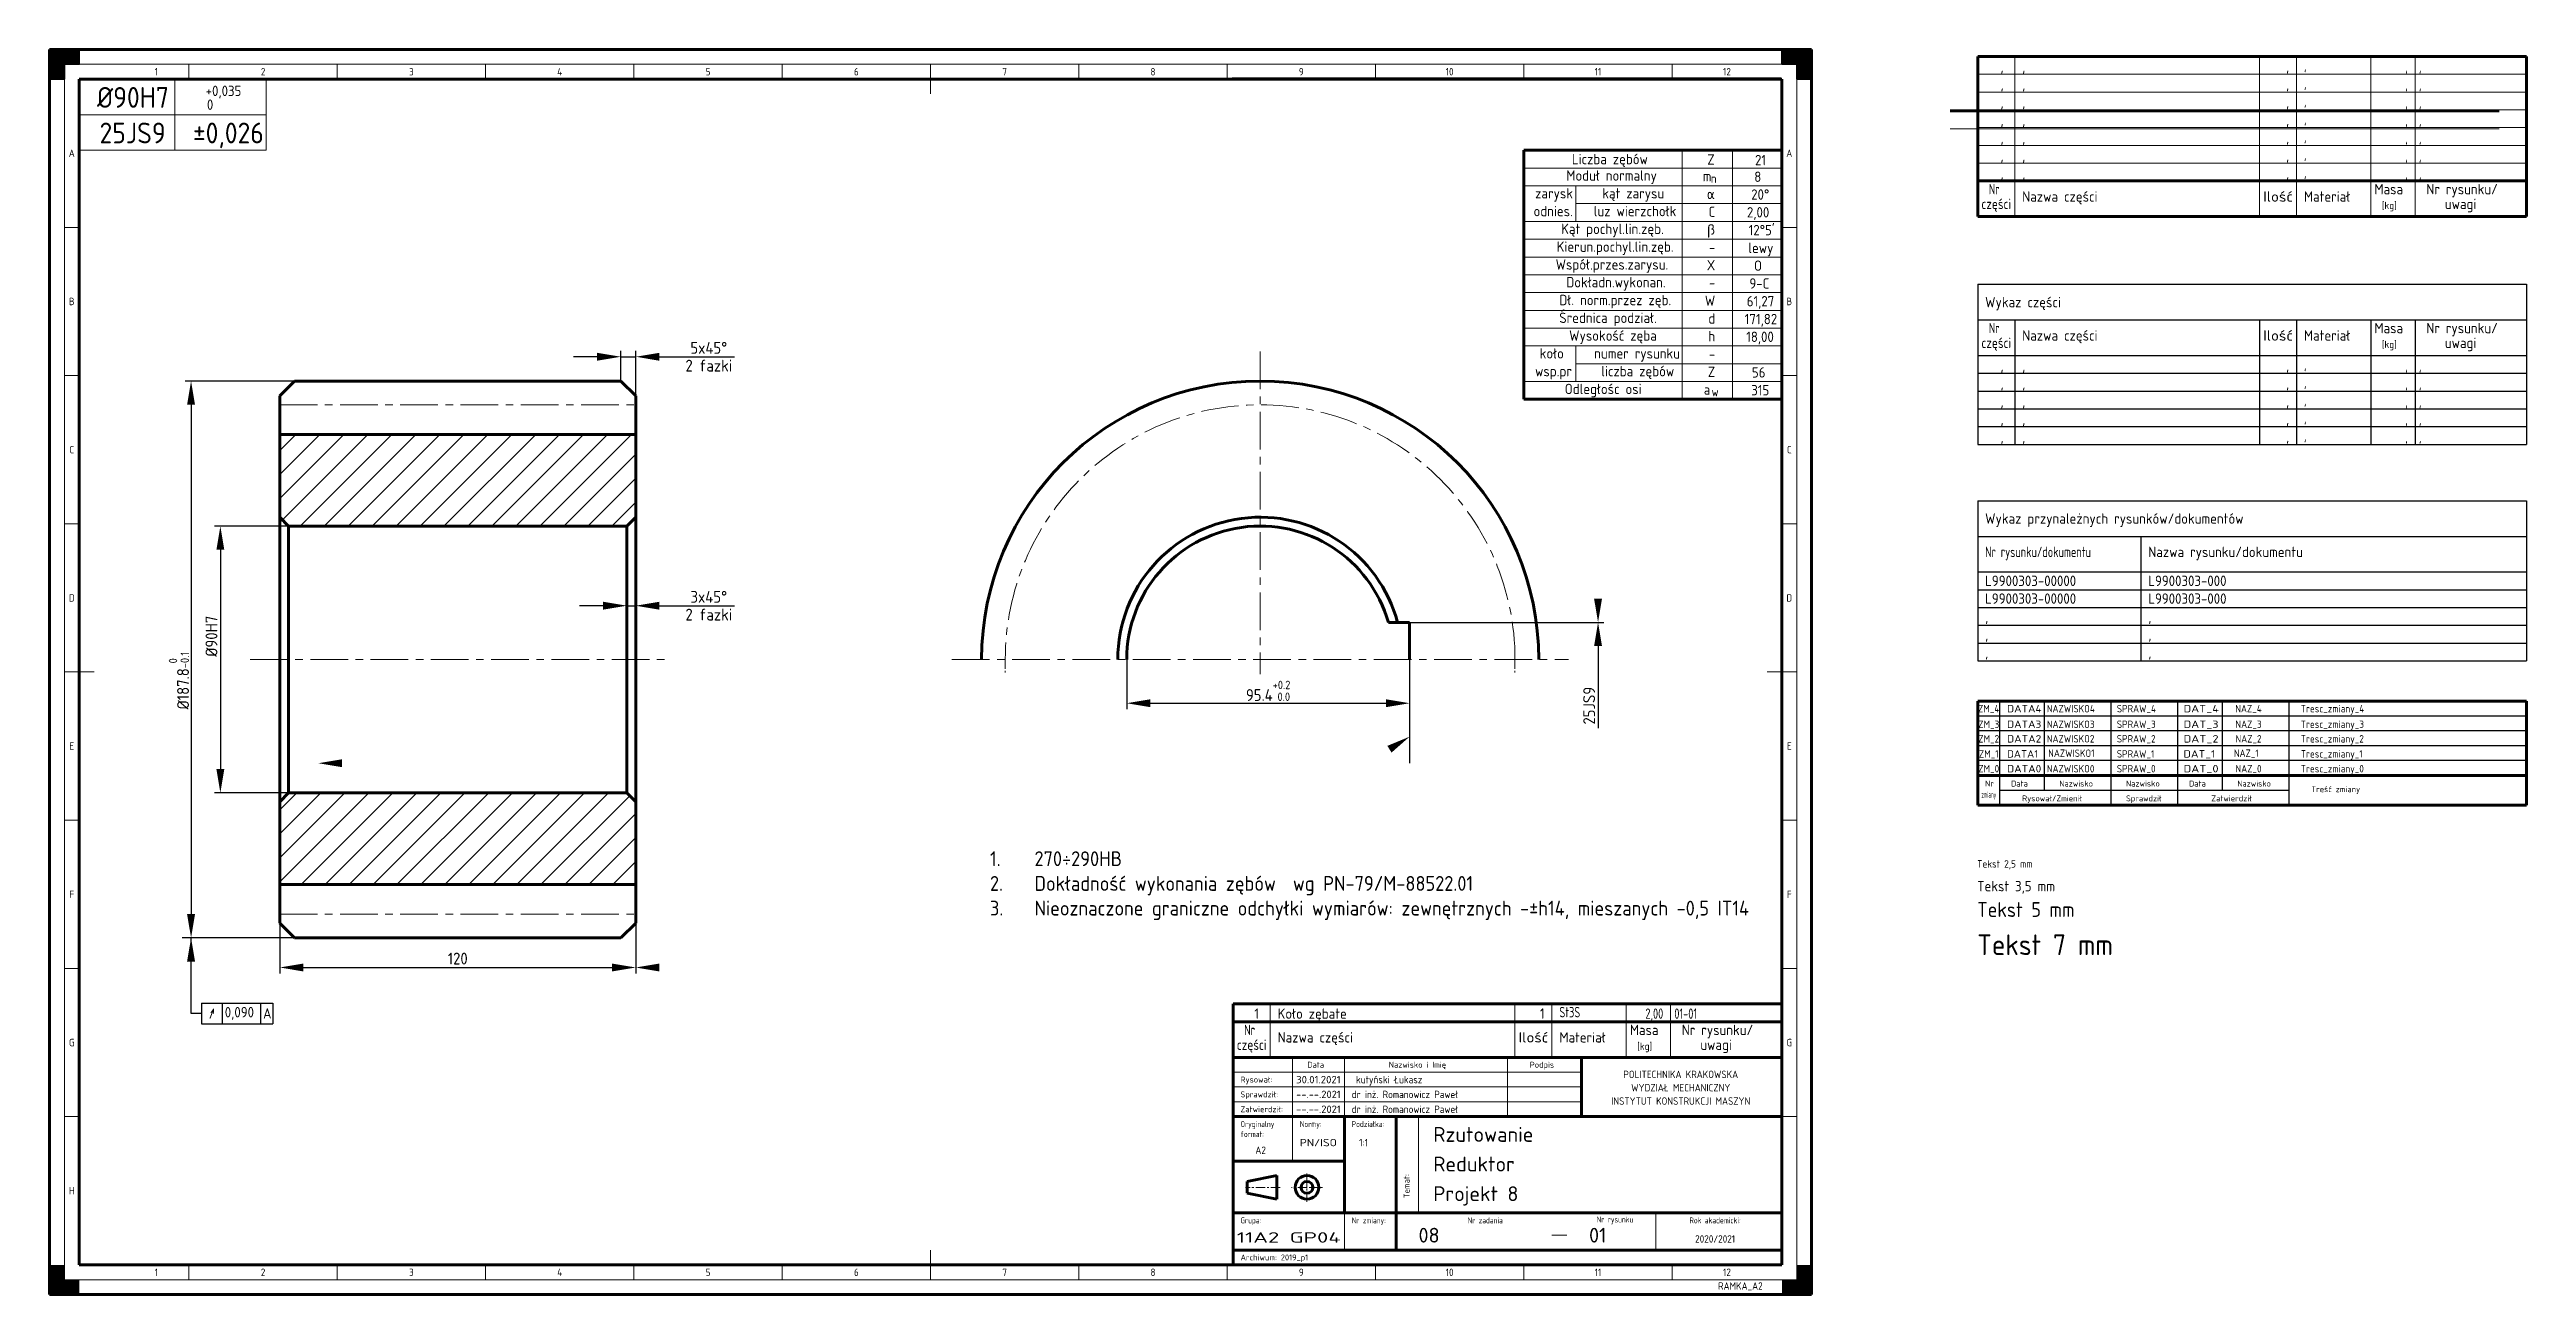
# Paper-space layout 'Layout1' of a CAD drawing. Extents: x 0 to 835, y 0 to 420.
# The model-space entities are those that its viewports show. They can reach past a viewport. Long polylines and large blocks are cut down to what shows.
import ezdxf
from ezdxf.enums import TextEntityAlignment as Align

# ---------------------------------------------------------------- set-up
doc = ezdxf.new("R2010")
doc.units = 0
doc.linetypes.add('CENTER', pattern=[50.8, 31.75, -6.35, 6.35, -6.35])
doc.layers.get('0').update_dxf_attribs({"linetype": 'CONTINUOUS', "lineweight": 35})
doc.layers.get('Defpoints').update_dxf_attribs({"linetype": 'CONTINUOUS'})
for name, color, linetype, lineweight in [('0A widoczne krawedzie i zarysy', 7, 'CONTINUOUS', 80), ('6 tekst 2.5mm', 7, 'CONTINUOUS', 18), ('6_35 tekst', 7, 'CONTINUOUS', 18), ('6_5 tekst', 11, 'CONTINUOUS', 18), ('6_7 tekst', 5, 'CONTINUOUS', 18), ('7 osie', 7, 'CENTER', 18), ('8 kreskowanie', 7, 'CONTINUOUS', 18), ('AM_5', 92, 'CONTINUOUS', 25), ('RAMKA', 7, 'CONTINUOUS', 18), ('TB_RYS', 7, 'CONTINUOUS', 18), ('TB_TEXT', 7, 'CONTINUOUS', 18)]:
    doc.layers.add(name, color=color, linetype=linetype, lineweight=lineweight)
for name, color, linetype in [('PRZYDOC0', 7, 'CONTINUOUS'), ('PRZYDOPL', 7, 'CONTINUOUS'), ('TABZMIAN', 7, 'CONTINUOUS'), ('WYKAZ_CZ', 7, 'CONTINUOUS'), ('WYKAZ_PL', 7, 'CONTINUOUS'), ('ZMIANYPL', 7, 'CONTINUOUS')]:
    doc.layers.add(name, color=color, linetype=linetype)
doc.styles.add('ACISOGDT', font='amgdt.shx')
doc.styles.add('ACISOTS', font='isocp.shx')
doc.styles.get("Standard").update_dxf_attribs({"font": 'GENISO.ttf', "height": 5})
doc.dimstyles.new('STW5$0', dxfattribs={"dimscale": 0, "dimtxt": 4, "dimasz": 5, "dimexe": 2, "dimexo": 0, "dimgap": 1, "dimtad": 1, "dimdec": 1, "dimzin": 9, "dimdsep": 46, "dimtxsty": 'ACISOTS', "dimcen": 0, "dimclrd": 256, "dimclre": 256, "dimclrt": 256, "dimadec": 1, "dimazin": 2, "dimtp": 0.1, "dimtm": 0.1, "dimtfac": 0.71, "dimtdec": 1, "dimtmove": 0, "dimatfit": 3, "dimfxl": 1, "dimtzin": 0, "dimlwd": -1, "dimlwe": -1, "dimarcsym": 0})

psp = doc.layouts.get("Layout1")

# ---------------------------------------------------------------- texts
at = {"layer": '0A widoczne krawedzie i zarysy', "ltscale": 0.1, "insert": (306.96, 149.65), "char_height": 5, "attachment_point": 1}
psp.add_mtext_dynamic_manual_height_columns('\\pxi-3,l5,t5;1.^I270÷290HB\\P2.^IDokładność wykonania zębów  wg PN-79/M-88522.01\\P3.^INieoznaczone graniczne odchyłki wymiarów: zewnętrznych -%%Ph14, mieszanych -0,5 IT14', width=273.0091, gutter_width=25, heights=[54.58], dxfattribs=at)
at = {"layer": '6 tekst 2.5mm'}
psp.add_text('Tekst 2,5 mm', height=2.5, dxfattribs=at).set_placement((649.76, 144.16))
at = {"layer": '6_35 tekst'}
psp.add_text('Tekst 3,5 mm', height=3.5, dxfattribs=at).set_placement((649.76, 136.16))
at = {"layer": '6_5 tekst'}
psp.add_text('Tekst 5 mm', height=5, dxfattribs=at).set_placement((649.76, 127.51))
at = {"layer": '6_7 tekst'}
psp.add_text('Tekst 7 mm', height=7, dxfattribs=at).set_placement((649.76, 114.63))
at = {"layer": 'RAMKA', "linetype": 'Continuous'}
for s, p in [('1', (35.92, 412.64)), ('2', (71.91, 412.64)), ('3', (121.91, 412.64)), ('4', (171.91, 412.64)), ('5', (221.91, 412.64)), ('6', (271.91, 412.64)), ('7', (321.91, 412.64)), ('8', (371.91, 412.64)), ('9', (421.91, 412.64)), ('10', (471.91, 412.64)), ('11', (521.92, 412.64)), ('12', (565.41, 412.64)), ('A', (7.41, 385.14)), ('A', (586.41, 385.14)), ('B', (7.42, 335.14)), ('B', (586.42, 335.14)), ('C', (7.42, 285.14)), ('C', (586.42, 285.14)), ('D', (7.42, 235.14)), ('D', (586.42, 235.14)), ('E', (7.42, 185.14)), ('E', (586.42, 185.14)), ('F', (7.42, 135.14)), ('F', (586.42, 135.14)), ('G', (7.42, 85.14)), ('G', (586.42, 85.14)), ('H', (7.42, 35.14)), ('1', (35.92, 7.64)), ('2', (71.91, 7.64)), ('3', (121.91, 7.64)), ('4', (171.91, 7.64)), ('5', (221.91, 7.64)), ('6', (271.91, 7.64)), ('7', (321.91, 7.64)), ('8', (371.91, 7.64)), ('9', (421.91, 7.64)), ('10', (471.91, 7.64)), ('11', (521.92, 7.64)), ('12', (565.41, 7.64))]:
    psp.add_text(s, height=2.5, dxfattribs=at).set_placement(p, align=Align.MIDDLE)
psp.add_text('RAMKA_A2', height=2.5, dxfattribs=at).set_placement((562.41, 1.75))
at = {"layer": 'TB_RYS', "color": 7}
for s, height, p in [(',', 3.5, (658.68, 412.79)), (',', 3.5, (754.93, 412.79)), ('%%C90H7', 7, (40.16, 400.48)), ('+0,035', 3.5, (64.59, 404.44)), ('0', 3.5, (55.12, 399.78)), (',', 3.5, (658.68, 406.79)), (',', 3.5, (658.68, 400.79)), (',', 3.5, (754.93, 406.79)), (',', 3.5, (754.93, 400.79)), ('25JS9', 7, (39.05, 388.48)), ('%%P0,026', 7, (72.16, 388.48)), (',', 3.5, (658.68, 394.79)), (',', 3.5, (754.93, 394.79)), ('Liczba zębów', 3.5, (538.74, 381.42)), ('Z', 3.5, (561.27, 381.27)), ('21', 3.5, (578.6, 381.09)), (',', 3.5, (658.68, 388.79)), (',', 3.5, (754.93, 388.79)), ('Moduł normalny', 3.5, (541.78, 375.88)), ('m', 3.5, (560.18, 375.66)), ('n', 3, (561.92, 375.13)), ('8', 3.5, (576.98, 375.47)), (',', 3.5, (658.68, 382.79)), (',', 3.5, (658.68, 376.79)), (',', 3.5, (754.93, 382.79)), (',', 3.5, (754.93, 376.79)), ('zarysk', 3.5, (513.5, 369.88)), ('kąt zarysu', 3.5, (544.24, 369.88)), ('α', 3.5, (561.45, 369.66)), ('20%%D', 3.5, (579.67, 369.47)), ('odnies.', 3.5, (513.43, 363.88)), ('Kąt pochyl.lin.zęb.', 3.5, (544.12, 357.88)), ('luz wierzchołk', 3.5, (548.34, 363.88)), ('β', 3.5, (561.45, 357.66)), ('C', 3.5, (561.45, 363.66)), ('2,00', 3.5, (579.67, 363.47)), ("12%%D5'", 3.5, (581.47, 357.47)), ('Kierun.pochyl.lin.zęb.', 3.5, (547.43, 351.88)), ('-', 3.5, (561.45, 351.66)), ('lewy', 3.5, (581.08, 351.47)), ('Współ.przes.zarysu.', 3.5, (545.59, 345.88)), ('Dokładn.wykonan.', 3.5, (544.73, 339.88)), ('X', 3.5, (561.45, 345.66)), ('9-C', 3.5, (579.67, 339.47)), ('O', 3.5, (577.24, 345.47)), ('Dł. norm.przez zęb.', 3.5, (546.6, 333.88)), ('W', 3.5, (561.45, 333.66)), ('-', 3.5, (561.45, 339.66)), ('61,27', 3.5, (581.34, 333.47)), ('Średnica podział.', 3.5, (541.75, 327.88)), ('d', 3.5, (561.45, 327.66)), ('171,82', 3.5, (582.34, 327.46)), ('koło', 3.5, (510.41, 315.88)), ('Wysokość zęba', 3.5, (541.75, 321.88)), ('numer rysunku', 3.5, (549.56, 315.88)), ('h', 3.5, (561.45, 321.66)), ('18,00', 3.5, (581.21, 321.47)), ('wsp.pr', 3.5, (513.15, 309.88)), ('liczba zębów', 3.5, (547.63, 309.88)), ('Z', 3.5, (561.45, 309.66)), ('-', 3.5, (561.45, 315.66)), ('56', 3.5, (578.39, 309.47)), ('Odległośc osi', 3.5, (536.62, 303.88)), ('a', 3.5, (559.81, 303.66)), ('w', 3, (562.61, 303.16)), ('315', 3.5, (579.67, 303.47)), ('1', 3.5, (407.67, 93.14)), ('1', 3.5, (503.92, 93.14))]:
    psp.add_text(s, height=height, dxfattribs=at).set_placement(p, align=Align.RIGHT)
for s, height, p in [(',', 3.5, (664.93, 412.79)), (',', 3.5, (664.93, 406.79)), (',', 3.5, (664.93, 400.79)), (',', 3.5, (664.93, 394.79)), (',', 3.5, (664.93, 388.79)), (',', 3.5, (664.93, 382.79)), (',', 3.5, (664.93, 376.79)), ('Nazwa części', 3.5, (664.93, 368.79)), ('Materiał', 3.5, (759.93, 368.79)), ('Masa', 3.5, (783.68, 371.29)), ('[kg]', 2.5, (786.18, 366.29)), ('Nr rysunku/', 3.5, (801.18, 371.29)), ('uwagi', 3.5, (807.43, 366.29)), ('Koło zębate', 3.5, (413.92, 93.14)), ('Nazwa części', 3.5, (413.92, 85.14)), ('Materiał', 3.5, (508.92, 85.14)), ('Masa', 3.5, (532.67, 87.64)), ('[kg]', 2.5, (535.17, 82.64)), ('Nr rysunku/', 3.5, (550.17, 87.64)), ('uwagi', 3.5, (556.42, 82.64))]:
    psp.add_text(s, height=height, dxfattribs=at).set_placement(p)
at = {"layer": 'TB_RYS', "color": 7, "width": 0.8}
for s, p in [(',', (759.93, 413.29)), (',', (798.68, 412.79)), (',', (759.93, 407.29)), (',', (759.93, 401.29)), (',', (798.68, 406.79)), (',', (798.68, 400.79)), (',', (759.93, 395.29)), (',', (798.68, 394.79)), (',', (759.93, 389.29)), (',', (798.68, 388.79)), (',', (759.93, 383.29)), (',', (759.93, 377.29)), (',', (798.68, 382.79)), (',', (798.68, 376.79)), ('Nr ', (653.68, 371.29)), ('St3S', (508.92, 93.64)), ('01-01', (547.67, 93.14)), ('Nr ', (402.67, 87.64))]:
    psp.add_text(s, height=3.5, dxfattribs=at).set_placement(p)
for s, p in [(',', (794.93, 412.79)), (',', (794.93, 406.79)), (',', (794.93, 400.79)), (',', (794.93, 394.79)), (',', (794.93, 388.79)), (',', (794.93, 382.79)), (',', (794.93, 376.79)), ('2,00', (543.92, 93.14))]:
    psp.add_text(s, height=3.5, dxfattribs=at).set_placement(p, align=Align.RIGHT)
at = {"layer": 'TB_RYS', "color": 7}
for s, width, p, p2 in [('części', 0.713748, (651.18, 366.29), (661.18, 366.29)), ('Ilość', 0.951425, (746.18, 368.79), (756.18, 368.79)), ('części', 0.713748, (400.17, 82.64), (410.17, 82.64)), ('Ilość', 0.951425, (495.17, 85.14), (505.17, 85.14))]:
    psp.add_text(s, height=3.5, dxfattribs=dict(at, width=width)).set_placement(p, p2, align=Align.FIT)
at = {"layer": 'ZMIANYPL', "color": 7, "width": 0.562574}
psp.add_text('zmiany', height=2, dxfattribs=at).set_placement((651.18, 167.75), (656.18, 167.75), align=Align.FIT)
at = {"layer": 'ZMIANYPL', "color": 7}
for s, p in [('Nr', (652.43, 171.5)), ('Data', (661.18, 171.5)), ('Rysował/Zmienił', (664.93, 166.5)), ('Nazwisko', (677.43, 171.5)), ('Sprawdził', (699.93, 166.5)), ('Nazwisko', (699.93, 171.5)), ('Data', (721.18, 171.5)), ('Zatwierdził', (728.68, 166.5)), ('Nazwisko', (737.43, 171.5))]:
    psp.add_text(s, height=2, dxfattribs=at).set_placement(p)
psp.add_text('Treść zmiany', height=2, dxfattribs=at).set_placement((762.43, 169), align=Align.BOTTOM_LEFT)
for tag, text, p in [('ZM_4', '', (653.66, 197.78)), ('ZM_3', '', (653.66, 192.52)), ('NAZ_4', '', (741.23, 197.78)), ('NAZ_3', '', (741.23, 192.52)), ('ZM_2', '', (653.66, 187.6)), ('ZM_1', '', (653.66, 182.52)), ('NAZ_1', '', (740.47, 182.75)), ('NAZ_2', '', (741.23, 187.6)), ('ZM_0', '0', (653.66, 177.52)), ('NAZ_0', '', (741.23, 177.52))]:
    psp.add_attdef(tag, text=text, height=2.5, dxfattribs=at).set_placement(p, align=Align.MIDDLE_CENTER)
for tag, width, p, p2 in [('DATA4', 0.999785, (659.83, 196.53), (671.5, 196.53)), ('DATA3', 1.013807, (659.83, 191.27), (671.38, 191.27)), ('DAT_4', 0.973809, (719.33, 196.53), (731.24, 196.53)), ('DAT_3', 0.986573, (719.33, 191.27), (731.12, 191.27)), ('DATA1', 0.966921, (659.83, 181.27), (670.31, 181.27)), ('DATA2', 1.013807, (659.83, 186.35), (671.38, 186.35)), ('DAT_1', 0.940646, (719.33, 181.27), (730.05, 181.27)), ('DAT_2', 0.986573, (719.33, 186.35), (731.12, 186.35)), ('DATA0', 1.013807, (659.83, 176.27), (671.38, 176.27)), ('DAT_0', 0.986573, (719.33, 176.27), (731.12, 176.27))]:
    psp.add_attdef(tag, text='', height=2.5, dxfattribs=dict(at, width=width)).set_placement(p, p2, align=Align.FIT)
for tag, p in [('NAZWISKO4', (673.23, 197.78)), ('NAZWISKO3', (673.23, 192.52)), ('SPRAW_4', (696.83, 197.78)), ('SPRAW_3', (696.83, 192.52)), ('Tresc_zmiany_4', (758.83, 197.78)), ('Tresc_zmiany_3', (758.83, 192.52)), ('NAZWISKO2', (673.23, 187.6)), ('NAZWISKO1', (673.68, 182.75)), ('SPRAW_2', (696.83, 187.6)), ('SPRAW_1', (696.83, 182.52)), ('Tresc_zmiany_2', (758.83, 187.6)), ('Tresc_zmiany_1', (758.83, 182.52)), ('NAZWISKO0', (673.23, 177.52)), ('SPRAW_0', (696.83, 177.52)), ('Tresc_zmiany_0', (758.83, 177.52))]:
    psp.add_attdef(tag, text='', height=2.5, dxfattribs=at).set_placement(p, align=Align.MIDDLE_LEFT)

msp = doc.modelspace()

# ---------------------------------------------------------------- texts
at = {"layer": 'AM_5', "insert": (729.11, 709.75), "char_height": 4, "attachment_point": 5, "rotation": 90, "style": 'ACISOTS'}
msp.add_mtext('%%C187.8{}{\\H0.71x;\\C92;\\S 0^ -0.1;}', dxfattribs=at)
at = {"layer": 'AM_5', "insert": (823.11, 615.99), "char_height": 4, "width": 6.4031, "attachment_point": 5, "style": 'ACISOTS'}
msp.add_mtext('120', dxfattribs=at)
at = {"layer": 'AM_5', "color": 140, "ltscale": 0.1, "insert": (740.21, 597.5), "char_height": 3.5, "attachment_point": 5, "style": 'ACISOGDT'}
msp.add_mtext('h', dxfattribs=at)
at = {"layer": 'AM_5', "color": 140, "ltscale": 0.1, "char_height": 3.5, "attachment_point": 4}
for s, insert in [('0,090', (744.58, 597.5)), ('A', (757.5, 597.5))]:
    msp.add_mtext(s, dxfattribs=dict(at, insert=insert))

# ---------------------------------------------------------------- blocks, each defined once
blk = doc.blocks.new('PRZYDOC')
at = {"layer": 'PRZYDOC0'}
for p, q in [((-185, 0), (0, 0)), ((-185, 0), (-185, -54)), ((0, 0), (0, -54)), ((-185, -12), (0, -12)), ((-130, -12), (-130, -54)), ((-185, -24), (0, -24))]:
    blk.add_line(p, q, dxfattribs=at)
at = {"layer": 'PRZYDOC0', "color": 1}
for p, q in [((-185, -30), (0, -30)), ((-185, -36), (0, -36)), ((-185, -42), (0, -42)), ((-185, -48), (0, -48)), ((-185, -54), (0, -54))]:
    blk.add_line(p, q, dxfattribs=at)
at = {"layer": 'PRZYDOPL'}
for s, p in [('Wykaz przynależnych rysunków/dokumentów', (-182.5, -7.75)), ('Nazwa rysunku/dokumentu', (-127.5, -19)), ('L9900303-00000', (-182.5, -28.75)), ('L9900303-00000', (-182.5, -34.75)), ('L9900303-000', (-127.5, -28.75)), ('L9900303-000', (-127.5, -34.75)), (',', (-182.5, -40.75)), (',', (-127.5, -40.75)), (',', (-182.5, -46.75)), (',', (-127.5, -46.75)), (',', (-182.5, -52.75)), (',', (-127.5, -52.75))]:
    blk.add_text(s, height=3.5, dxfattribs=at).set_placement(p)
at = {"layer": 'PRZYDOPL', "width": 0.8}
blk.add_text('Nr rysunku/dokumentu', height=3.5, dxfattribs=at).set_placement((-182.5, -19))
blk = doc.blocks.new('WykazCzesci')
at = {"layer": 'WYKAZ_CZ'}
for p, q in [((-185, 0), (0, 0)), ((-185, 0), (-185, -54)), ((0, 0), (0, -54)), ((-185, -12), (0, -12)), ((-172.5, -12), (-172.5, -54)), ((-90, -12), (-90, -54)), ((-77.5, -12), (-77.5, -54)), ((-52.5, -12), (-52.5, -54)), ((-37.5, -12), (-37.5, -54)), ((-185, -24), (0, -24))]:
    blk.add_line(p, q, dxfattribs=at)
at = {"layer": 'WYKAZ_CZ', "color": 1}
for p, q in [((-185, -30), (0, -30)), ((-185, -42), (0, -42)), ((-185, -54), (0, -54))]:
    blk.add_line(p, q, dxfattribs=at)
at = {"layer": 'WYKAZ_CZ', "color": 2}
for p, q in [((-185, -36), (0, -36)), ((-185, -48), (0, -48))]:
    blk.add_line(p, q, dxfattribs=at)
at = {"layer": 'WYKAZ_PL'}
for s, p in [('Wykaz części', (-182.5, -7.75)), ('Nazwa części', (-170, -19)), ('Materiał', (-75, -19)), ('Masa', (-51.25, -16.5)), ('Nr rysunku/', (-33.75, -16.5)), ('uwagi', (-27.5, -21.5)), (',', (-170, -29)), (',', (-170, -35)), (',', (-170, -41)), (',', (-170, -47)), (',', (-170, -53))]:
    blk.add_text(s, height=3.5, dxfattribs=at).set_placement(p)
at = {"layer": 'WYKAZ_PL', "width": 0.8}
for s, p in [('Nr ', (-181.25, -16.5)), (',', (-75, -28.5)), (',', (-36.25, -29)), (',', (-75, -34.5)), (',', (-75, -40.5)), (',', (-36.25, -35)), (',', (-36.25, -41)), (',', (-75, -46.5)), (',', (-36.25, -47)), (',', (-75, -52.5)), (',', (-36.25, -53))]:
    blk.add_text(s, height=3.5, dxfattribs=at).set_placement(p)
at = {"layer": 'WYKAZ_PL'}
for s, width, p, p2 in [('Ilość', 0.951425, (-88.75, -19), (-78.75, -19)), ('części', 0.713748, (-183.75, -21.5), (-173.75, -21.5))]:
    blk.add_text(s, height=3.5, dxfattribs=dict(at, width=width)).set_placement(p, p2, align=Align.FIT)
at = {"layer": 'WYKAZ_PL', "color": 2}
blk.add_text('[kg]', height=2.5, dxfattribs=at).set_placement((-48.75, -21.5))
at = {"layer": 'WYKAZ_PL'}
for p in [(-176.25, -29), (-80, -29), (-176.25, -35), (-176.25, -41), (-80, -35), (-80, -41), (-176.25, -47), (-80, -47), (-176.25, -53), (-80, -53)]:
    blk.add_text(',', height=3.5, dxfattribs=at).set_placement(p, align=Align.RIGHT)
at = {"layer": 'WYKAZ_PL', "width": 0.8}
for p in [(-40, -29), (-40, -35), (-40, -41), (-40, -47), (-40, -53)]:
    blk.add_text(',', height=3.5, dxfattribs=at).set_placement(p, align=Align.RIGHT)
blk = doc.blocks.new('OPIS_TR1')
at = {"layer": 'TB_TEXT', "color": 2, "linetype": 'Continuous'}
for tag, width, p, p2 in [('Data', 1.880597, (-163.75, 61.25), (-148.75, 61.25)), ('Data', 1.880597, (-163.75, 56.25), (-148.75, 56.25)), ('Data', 1.880597, (-163.75, 51.25), (-148.75, 51.25)), ('Normy', 1.071429, (-162.5, 40), (-150, 40))]:
    blk.add_attdef(tag, text='', height=2.5, dxfattribs=dict(at, width=width)).set_placement(p, p2, align=Align.FIT)
for tag, p in [('Kreslarz', (-145, 62.5)), ('Kontroler', (-145, 57.5)), ('Decydent', (-145, 52.5)), ('Sciezka_dostepu', (-163.69, 2.5))]:
    blk.add_attdef(tag, text='', height=2.5, dxfattribs=at).set_placement(p, align=Align.MIDDLE_LEFT)
blk.add_attdef('Skala', (-142.5, 40), '', height=2.5, dxfattribs=at)
at = {"layer": 'TB_TEXT', "color": 30, "linetype": 'Continuous', "width": 1.1}
for tag, p in [('LINIA_TYTULU_1', (-117.5, 40)), ('LINIA_TYTULU_2', (-117.5, 30)), ('LINIA_TYTULU_3', (-117.5, 20))]:
    blk.add_attdef(tag, text='', height=5, dxfattribs=at).set_placement(p, align=Align.BOTTOM_LEFT)
at = {"layer": 'TB_TEXT', "color": 2, "linetype": 'Continuous'}
blk.add_attdef('Format', text='', height=2.5, dxfattribs=at).set_placement((-177.5, 36.67), align=Align.BOTTOM_LEFT)
at = {"layer": 'TB_TEXT', "color": 7, "linetype": 'Continuous', "width": 3.214632}
blk.add_attdef('ZADANIE', text='', height=3.5, dxfattribs=at).set_placement((-183.75, 7.5), (-148.75, 7.5), align=Align.FIT)
at = {"layer": 'TB_TEXT', "color": 7, "linetype": 'Continuous'}
blk.add_attdef('REV', text='', height=3.5, dxfattribs=at).set_placement((-137.92, 7.5), align=Align.CENTER)
at = {"layer": 'TB_TEXT', "color": 30, "linetype": 'Continuous', "width": 1.1}
for tag, p in [('Z9900303', (-122.5, 7.5)), ('000', (-65, 7.5))]:
    blk.add_attdef(tag, p, '', height=5, dxfattribs=at)
at = {"layer": 'TB_TEXT', "color": 2, "linetype": 'Continuous'}
blk.add_attdef('Z9900313-999', text='', height=2.5, dxfattribs=at).set_placement((-22.5, 10), align=Align.TOP_CENTER)
blk = doc.blocks.new('TABRYS_1')
at = {"layer": '0A widoczne krawedzie i zarysy', "color": 7, "linetype": 'Continuous'}
for p, q in [((-185, 0), (-185, 70)), ((0, 70), (-185, 70)), ((-67.5, 50), (-67.5, 70)), ((0, 70), (0, 0)), ((0, 50), (-185, 50)), ((-147.5, 17.5), (-147.5, 50)), ((-130, 50), (-130, 5)), ((-185, 17.5), (0, 17.5)), ((0, 5), (-185, 5)), ((0, 0), (-185, 0))]:
    blk.add_line(p, q, dxfattribs=at)
at = {"layer": '0A widoczne krawedzie i zarysy', "linetype": 'Continuous'}
blk.add_line((-147.5, 35), (-185, 35), dxfattribs=at)
at = {"layer": 'TB_RYS', "linetype": 'Continuous'}
for p, q in [((-165, 50), (-165, 70)), ((-147.5, 50), (-147.5, 70)), ((-92.5, 50), (-92.5, 70)), ((-67.5, 65), (-185, 65)), ((-67.5, 60), (-185, 60)), ((-67.5, 55), (-185, 55)), ((-165, 35), (-165, 50)), ((-122.5, 17.5), (-122.5, 50))]:
    blk.add_line(p, q, dxfattribs=at)
at = {"layer": 'TB_RYS', "color": 7, "linetype": 'Continuous'}
for p, q in [((-147.5, 5), (-147.5, 17.5)), ((-42.5, 5), (-42.5, 17.5))]:
    blk.add_line(p, q, dxfattribs=at)
at = {"layer": 'TB_RYS'}
blk.add_line((-77.5, 10), (-72.5, 10), dxfattribs=at)
at = {"layer": 'TB_RYS', "linetype": 'Continuous'}
for s, p in [('Data', (-160, 67.5)), ('Nazwisko i Imię', (-132.5, 67.5)), ('Podpis', (-85, 67.5)), ('Sprawdził:', (-182.5, 57.5)), ('Rysował:', (-182.5, 62.5)), ('Zatwierdził:', (-182.5, 52.5)), ('Archiwum: 2019_p1', (-182.5, 2.5))]:
    blk.add_text(s, height=2, dxfattribs=at).set_placement(p, align=Align.MIDDLE_LEFT)
at = {"layer": 'TB_RYS'}
for s, p in [('POLITECHNIKA KRAKOWSKA', (-34.09, 62.26)), ('WYDZIAŁ MECHANICZNY', (-34.09, 57.76)), ('INSTYTUT KONSTRUKCJI MASZYN', (-34.09, 53.26))]:
    blk.add_text(s, height=2.5, dxfattribs=at).set_placement(p, align=Align.BOTTOM_CENTER)
at = {"layer": 'TB_RYS', "linetype": 'Continuous', "width": 0.8}
for s, p in [('Oryginalny', (-182.5, 47.5)), ('Normy:', (-162.5, 47.5)), ('Podziałka:', (-145, 47.5)), ('Grupa:', (-182.5, 15)), ('Nr zmiany:', (-145, 15))]:
    blk.add_text(s, height=2, dxfattribs=at).set_placement(p, align=Align.MIDDLE_LEFT)
blk.add_text('format:', height=2, dxfattribs=at).set_placement((-182.5, 42.5), align=Align.BOTTOM_LEFT)
at = {"layer": 'TB_RYS', "linetype": 'Continuous'}
blk.add_text('Temat:', height=2, rotation=90, dxfattribs=at).set_placement((-127.5, 22.5), align=Align.TOP_LEFT)
at = {"layer": 'TB_RYS', "linetype": 'Continuous', "width": 0.8}
for s, p in [('Nr zadania', (-100, 15)), ('Nr rysunku', (-56.25, 15)), ('Rok akademicki:', (-22.5, 15))]:
    blk.add_text(s, height=2, dxfattribs=at).set_placement(p, align=Align.MIDDLE)
blk = doc.blocks.new('E')
for p, q in [((-32.73, 10.64), (-22.73, 12.64)), ((-32.73, 6.64), (-32.73, 10.64)), ((-22.73, 4.64), (-22.73, 12.64)), ((-32.73, 6.64), (-22.73, 4.64))]:
    blk.add_line(p, q)
for radius in [4, 2]:
    blk.add_circle((-12.6, 8.64), radius)
at = {"layer": '7 osie', "ltscale": 0.1}
for p, q in [((-21.62, 8.64), (-33.28, 8.64)), ((-7.4, 8.64), (-17.86, 8.64)), ((-12.6, 3.78), (-12.6, 13.32))]:
    blk.add_line(p, q, dxfattribs=at)
blk = doc.blocks.new('*D13')
at = {"layer": 'AM_5', "transparency": 16777216}
for p, q in [((1048.62, 716.9), (1048.62, 700.14)), ((1144.02, 716.9), (1144.02, 700.14)), ((1056.62, 702.14), (1136.02, 702.14))]:
    blk.add_line(p, q, dxfattribs=at)
for points in [[(1056.62, 703.47), (1056.62, 700.8), (1048.62, 702.14)], [(1136.02, 703.47), (1136.02, 700.8), (1144.02, 702.14)]]:
    blk.add_solid(points, dxfattribs=at)
at = {"layer": 'Defpoints', "color": 0, "transparency": 16777216}
for p in [(1048.62, 716.9), (1144.02, 716.9), (1144.02, 702.14)]:
    blk.add_point(p, dxfattribs=at)
at = {"layer": 'AM_5', "transparency": 16777216, "insert": (1096.32, 706.31), "char_height": 4, "attachment_point": 5, "style": 'ACISOTS'}
blk.add_mtext('95.4{}{\\H0.71x;\\C92;\\S+0.2^  0.0;}', dxfattribs=at)
blk = doc.blocks.new('*D14')
at = {"layer": 'AM_5', "transparency": 16777216}
for p, q in [((1144.02, 729.4), (1209.53, 729.4)), ((1207.53, 721.4), (1207.53, 716.9)), ((1207.53, 716.9), (1207.53, 693.71))]:
    blk.add_line(p, q, dxfattribs=at)
blk.add_solid([(1206.19, 721.4), (1208.86, 721.4), (1207.53, 729.4)], dxfattribs=at)
at = {"layer": 'Defpoints', "color": 0, "transparency": 16777216}
for p in [(1144.02, 729.4), (1144.02, 716.9), (1207.53, 716.9)]:
    blk.add_point(p, dxfattribs=at)
at = {"layer": 'AM_5', "transparency": 16777216, "insert": (1204.53, 701.3), "char_height": 4, "attachment_point": 5, "rotation": 90, "style": 'ACISOTS'}
blk.add_mtext('25JS9', dxfattribs=at)
blk = doc.blocks.new('_None')
blk = doc.blocks.new('*D16')
at = {"layer": 'AM_5', "transparency": 16777216}
for p, q in [((870.11, 819.02), (862.11, 819.02)), ((878.11, 810.81), (878.11, 821.02)), ((878.11, 819.02), (883.11, 819.02)), ((883.11, 805.81), (883.11, 821.02)), ((891.11, 819.02), (916.41, 819.02))]:
    blk.add_line(p, q, dxfattribs=at)
for points in [[(870.11, 820.35), (870.11, 817.68), (878.11, 819.02)], [(891.11, 820.35), (891.11, 817.68), (883.11, 819.02)]]:
    blk.add_solid(points, dxfattribs=at)
at = {"layer": 'Defpoints', "color": 0, "transparency": 16777216}
for p in [(883.11, 819.02), (878.11, 810.81), (883.11, 805.81)]:
    blk.add_point(p, dxfattribs=at)
at = {"layer": 'AM_5', "transparency": 16777216, "char_height": 4, "attachment_point": 5, "style": 'ACISOTS'}
for s, insert in [('5x45%%D ', (907.76, 822.02)), ('2 fazki', (907.76, 816.02))]:
    blk.add_mtext(s, dxfattribs=dict(at, insert=insert))
blk = doc.blocks.new('*D17')
at = {"layer": 'AM_5', "transparency": 16777216}
for p, q in [((766.11, 761.9), (741.09, 761.9)), ((743.09, 753.9), (743.09, 679.9)), ((766.11, 671.9), (741.09, 671.9))]:
    blk.add_line(p, q, dxfattribs=at)
for points in [[(741.76, 753.9), (744.42, 753.9), (743.09, 761.9)], [(741.76, 679.9), (744.42, 679.9), (743.09, 671.9)]]:
    blk.add_solid(points, dxfattribs=at)
at = {"layer": 'Defpoints', "color": 0, "transparency": 16777216}
for p in [(766.11, 761.9), (743.09, 671.9), (766.11, 671.9)]:
    blk.add_point(p, dxfattribs=at)
at = {"layer": 'AM_5', "transparency": 16777216, "insert": (740.09, 724.73), "char_height": 4, "attachment_point": 5, "rotation": 90, "style": 'ACISOTS'}
blk.add_mtext('%%C90H7', dxfattribs=at)
blk = doc.blocks.new('*D18')
at = {"layer": 'AM_5', "transparency": 16777216}
for p, q in [((872.11, 735.03), (864.11, 735.03)), ((880.11, 736.46), (880.11, 733.03)), ((880.11, 735.03), (883.11, 735.03)), ((883.11, 736.46), (883.11, 733.03)), ((891.11, 735.03), (916.41, 735.03))]:
    blk.add_line(p, q, dxfattribs=at)
for points in [[(872.11, 736.37), (872.11, 733.7), (880.11, 735.03)], [(891.11, 736.37), (891.11, 733.7), (883.11, 735.03)]]:
    blk.add_solid(points, dxfattribs=at)
at = {"layer": 'Defpoints', "color": 0, "transparency": 16777216}
for p in [(880.11, 736.46), (883.11, 736.46), (883.11, 735.03)]:
    blk.add_point(p, dxfattribs=at)
at = {"layer": 'AM_5', "transparency": 16777216, "char_height": 4, "attachment_point": 5, "style": 'ACISOTS'}
for s, insert in [('3x45%%D', (907.76, 738.03)), ('2 fazki', (907.76, 732.03))]:
    blk.add_mtext(s, dxfattribs=dict(at, insert=insert))

# ---------------------------------------------------------------- dimensions: what is measured, and where the dimension line sits
at = {"layer": 'AM_5'}
dim = msp.add_linear_dim(base=(883.11, 819.02), p1=(878.11, 810.81), p2=(883.11, 805.81), text='5x45%%D \\X2 fazki', dimstyle='STW5$0', override={"dimscale": 1, "dimasz": 8, "dimtp": 0.2, "dimtm": 0}, dxfattribs=at)
dim.commit()
dim.dimension.update_dxf_attribs({"geometry": '*D16', "text_midpoint": (907.76, 819.02)})
dim = msp.add_linear_dim(base=(743.09, 671.9), p1=(766.11, 761.9), p2=(766.11, 671.9), angle=90, text='%%C<>H7', dimstyle='STW5$0', override={"dimscale": 1, "dimasz": 8, "dimtp": 0.2, "dimtm": 0}, dxfattribs=at)
dim.commit()
dim.dimension.update_dxf_attribs({"geometry": '*D17', "text_midpoint": (743.09, 724.73), "dimtype": 160})
for base, p1, p2, angle, text, override, picture, middle in [((883.11, 735.03), (880.11, 736.46), (883.11, 736.46), 0, '3x45%%D\\X2 fazki', {"dimscale": 1, "dimasz": 8, "dimpost": ''}, '*D18', (907.76, 735.03)), ((1207.53, 716.9), (1144.02, 729.4), (1144.02, 716.9), 90, '25JS9', {"dimscale": 1, "dimasz": 8, "dimblk2": 'None', "dimsah": 1, "dimse2": 1}, '*D14', (1204.53, 701.3)), ((1144.02, 702.14), (1048.62, 716.9), (1144.02, 716.9), 0, '<>{}{\\H0.71x;\\C92;\\S+0.2^  0.0;}', {"dimscale": 1, "dimasz": 8, "dimtp": 0.2, "dimtm": 0}, '*D13', (1096.32, 706.31))]:
    dim = msp.add_linear_dim(base=base, p1=p1, p2=p2, angle=angle, text=text, dimstyle='STW5$0', override=override, dxfattribs=at)
    dim.commit()
    dim.dimension.update_dxf_attribs({"geometry": picture, "text_midpoint": middle})

# ---------------------------------------------------------------- hatches: boundary and pattern name
at = {"layer": '8 kreskowanie', "ltscale": 0.1}
h = msp.add_hatch(dxfattribs=at)
h.set_pattern_fill('ANSI31', color=256, scale=1.8)
h.paths.add_polyline_path([(883.11, 792.81), (763.11, 792.81), (763.11, 764.9), (883.11, 764.9)])
h.paths.add_polyline_path([(763.11, 764.9), (883.11, 764.9), (883.11, 761.9), (880.11, 761.9), (763.11, 761.9)])
h.paths.add_polyline_path([(883.11, 668.9), (880.11, 671.89), (766.11, 671.9), (763.11, 668.9), (763.11, 640.99), (883.11, 640.99)])

# ---------------------------------------------------------------- linework, layer by layer
at = {"layer": '0A widoczne krawedzie i zarysy', "ltscale": 0.1}
for p, q in [((763.11, 805.81), (768.11, 810.81)), ((878.11, 810.81), (768.11, 810.81)), ((878.11, 810.81), (883.11, 805.81)), ((763.11, 805.81), (763.11, 764.9)), ((883.11, 805.81), (883.11, 764.9)), ((763.11, 792.81), (883.11, 792.81)), ((763.11, 764.9), (763.11, 716.9)), ((763.11, 764.9), (766.11, 761.9)), ((880.11, 761.9), (766.11, 761.9)), ((766.11, 761.9), (766.11, 671.9)), ((883.11, 764.9), (880.11, 761.9)), ((880.11, 761.9), (880.11, 671.89)), ((883.11, 764.9), (883.11, 716.9)), ((1144.02, 729.4), (1136.85, 729.4)), ((1144.02, 729.4), (1144.02, 716.9)), ((763.11, 668.9), (763.11, 716.9)), ((883.11, 668.9), (883.11, 716.9)), ((1048.62, 716.9), (1048.62, 716.9)), ((763.11, 668.9), (766.11, 671.9)), ((763.11, 627.99), (763.11, 668.9)), ((880.11, 671.89), (766.11, 671.9)), ((883.11, 668.9), (880.11, 671.9)), ((883.11, 668.9), (880.11, 671.9)), ((883.11, 627.99), (883.11, 668.9)), ((763.11, 640.99), (883.11, 640.99)), ((763.11, 627.99), (768.11, 622.99)), ((878.11, 622.99), (883.11, 627.99)), ((878.11, 622.99), (768.11, 622.99))]:
    msp.add_line(p, q, dxfattribs=at)
for radius, start in [(93.91, 0), (48, 15.09479), (45, 16.12762)]:
    msp.add_arc((1093.62, 716.9), radius, start, 180, dxfattribs=at)
at = {"layer": '7 osie', "ltscale": 0.4}
for p, q in [((1093.62, 820.8), (1093.62, 711.9)), ((763.11, 802.81), (883.11, 802.81)), ((753.11, 716.9), (893.11, 716.9)), ((989.71, 716.9), (1197.53, 716.9)), ((763.11, 630.99), (883.11, 630.99))]:
    msp.add_line(p, q, dxfattribs=at)
at = {"layer": '7 osie', "ltscale": 0.1}
for p, q in [((1007.71, 716.9), (1007.71, 711.9)), ((1179.53, 716.9), (1179.53, 711.9))]:
    msp.add_line(p, q, dxfattribs=at)
at = {"layer": '7 osie', "ltscale": 0.4}
msp.add_arc((1093.62, 716.9), 85.91, 0, 180, dxfattribs=at)
at = {"layer": 'AM_5'}
for p, q in [((768.11, 810.81), (731.21, 810.81)), ((733.21, 802.81), (733.21, 630.99)), ((1144.02, 716.9), (1144.02, 681.96)), ((763.11, 627.99), (763.11, 610.99)), ((883.11, 627.99), (883.11, 610.99)), ((768.11, 622.99), (730.21, 622.99)), ((771.11, 612.99), (875.11, 612.99))]:
    msp.add_line(p, q, dxfattribs=at)
at = {"layer": 'AM_5', "linetype": 'Continuous', "ltscale": 0.1}
msp.add_line((733.21, 619.49), (733.21, 622.99), dxfattribs=at)
at = {"layer": 'AM_5', "ltscale": 0.1}
for p, q in [((733.21, 597.5), (733.21, 622.99)), ((736.71, 597.5), (733.21, 597.5))]:
    msp.add_line(p, q, dxfattribs=at)
at = {"layer": 'AM_5', "color": 140, "ltscale": 0.1}
for p, q in [((736.71, 601), (760.78, 601)), ((736.71, 601), (736.71, 594)), ((736.71, 594), (760.78, 594)), ((743.71, 601), (743.71, 594)), ((756.62, 601), (756.62, 594)), ((760.78, 601), (760.78, 594))]:
    msp.add_line(p, q, dxfattribs=at)
at = {"layer": 'AM_5'}
for points in [[(731.87, 802.81), (734.54, 802.81), (733.21, 810.81)], [(1208.86, 737.4), (1206.19, 737.4), (1207.53, 729.4)], [(1136.5, 687.75), (1137.91, 685.49), (1143.99, 690.85)], [(784.11, 683.22), (784.11, 680.56), (776.11, 681.89)], [(731.87, 630.99), (734.54, 630.99), (733.21, 622.99)], [(731.87, 614.99), (734.54, 614.99), (733.21, 622.99)], [(771.11, 614.32), (771.11, 611.65), (763.11, 612.99)], [(875.11, 614.32), (875.11, 611.65), (883.11, 612.99)], [(891.11, 614.32), (891.11, 611.65), (883.11, 612.99)]]:
    msp.add_solid(points, dxfattribs=at)

msp.set_redraw_order([(e.dxf.handle, doc.entitydb.next_handle()) for e in msp.query("TEXT MTEXT ATTDEF DIMENSION ARC_DIMENSION")])  # texts and dimensions are drawn at this point

# ---------------------------------------------------------------- hatches: boundary and pattern name
at = {"layer": 'RAMKA', "lineweight": 35, "ltscale": 0.1}
h = psp.add_hatch(color=256, dxfattribs=at)
h.dxf.hatch_style = 1
h.paths.add_polyline_path([(9.92, 420.14), (4.92, 420.14), (4.92, 415.14), (9.92, 415.14)])
h.paths.add_polyline_path([(4.92, 420.14), (-0.08, 420.14), (-0.08, 415.14), (4.92, 415.14)])
h.paths.add_polyline_path([(4.92, 415.14), (-0.08, 415.14), (-0.08, 410.14), (4.92, 410.14)])
h = psp.add_hatch(color=256, dxfattribs=at)
h.dxf.hatch_style = 1
h.paths.add_polyline_path([(583.92, 420.14), (588.92, 420.14), (588.92, 415.14), (583.92, 415.14)])
h.paths.add_polyline_path([(588.92, 420.14), (593.92, 420.14), (593.92, 415.14), (588.92, 415.14)])
h.paths.add_polyline_path([(588.92, 415.14), (593.92, 415.14), (593.92, 410.14), (588.92, 410.14)])
h = psp.add_hatch(color=256, dxfattribs=at)
h.dxf.hatch_style = 1
h.paths.add_polyline_path([(9.92, 0.14), (4.92, 0.14), (4.92, 5.14), (9.92, 5.14)])
h.paths.add_polyline_path([(4.92, 0.14), (-0.08, 0.14), (-0.08, 5.14), (4.92, 5.14)])
h.paths.add_polyline_path([(4.92, 5.14), (-0.08, 5.14), (-0.08, 10.14), (4.92, 10.14)])
h = psp.add_hatch(color=256, dxfattribs=at)
h.dxf.hatch_style = 1
h.paths.add_polyline_path([(583.92, 0.14), (588.92, 0.14), (588.92, 5.14), (583.92, 5.14)])
h.paths.add_polyline_path([(588.92, 0.14), (593.92, 0.14), (593.92, 5.14), (588.92, 5.14)])
h.paths.add_polyline_path([(588.92, 5.14), (593.92, 5.14), (593.92, 10.14), (588.92, 10.14)])

# ---------------------------------------------------------------- linework, layer by layer
at = {"layer": '0A widoczne krawedzie i zarysy', "linetype": 'Continuous'}
for p, q in [((-0.08, 420.14), (593.92, 420.14)), ((-0.08, 0.14), (-0.08, 420.14)), ((593.92, 0.14), (593.92, 420.14)), ((9.92, 10.14), (9.92, 410.14)), ((9.92, 410.14), (583.92, 410.14)), ((583.92, 10.14), (583.92, 410.14)), ((9.92, 10.14), (583.92, 10.14)), ((-0.08, 0.14), (593.92, 0.14))]:
    psp.add_line(p, q, dxfattribs=at)
at = {"layer": '0A widoczne krawedzie i zarysy', "color": 7}
for p, q in [((649.93, 417.79), (834.93, 417.79)), ((649.93, 417.79), (649.93, 363.79)), ((834.93, 417.79), (834.93, 363.79)), ((398.6, 410.3), (583.6, 410.3)), ((640.68, 399.43), (825.68, 399.43)), ((649.93, 375.79), (834.93, 375.79)), ((649.93, 363.79), (834.93, 363.79)), ((398.92, 98.14), (583.92, 98.14)), ((398.92, 98.14), (398.92, 80.14)), ((398.92, 92.14), (583.92, 92.14)), ((398.92, 80.14), (583.92, 80.14))]:
    psp.add_line(p, q, dxfattribs=at)
at = {"layer": '0A widoczne krawedzie i zarysy', "color": 7, "ltscale": 0.1}
for p, q in [((496.92, 386.14), (583.92, 386.14)), ((496.92, 386.14), (496.92, 380.14)), ((496.92, 380.14), (496.92, 302.14)), ((496.92, 302.14), (583.92, 302.14))]:
    psp.add_line(p, q, dxfattribs=at)
at = {"layer": '8 kreskowanie', "ltscale": 0.1}
for p, q in [((567.3, 410.3), (567.3, 410.14)), ((550.29, 302.14), (550.29, 386.14)), ((567.3, 386.14), (567.3, 302.14)), ((514.46, 362.14), (514.46, 374.14)), ((514.46, 308.14), (514.46, 320.14))]:
    psp.add_line(p, q, dxfattribs=at)
at = {"layer": 'RAMKA', "linetype": 'Continuous'}
for p, q in [((4.92, 5.14), (4.92, 415.14)), ((4.92, 415.14), (588.92, 415.14)), ((46.92, 410.14), (46.92, 415.14)), ((96.92, 410.14), (96.92, 415.14)), ((146.92, 410.14), (146.92, 415.14)), ((196.92, 410.14), (196.92, 415.14)), ((246.92, 410.14), (246.92, 415.14)), ((296.92, 405.14), (296.92, 415.14)), ((346.92, 410.14), (346.92, 415.14)), ((396.92, 410.14), (396.92, 415.14)), ((446.92, 410.14), (446.92, 415.14)), ((496.92, 410.14), (496.92, 415.14)), ((546.92, 410.14), (546.92, 415.14)), ((588.92, 5.14), (588.92, 415.14)), ((9.92, 360.14), (4.92, 360.14)), ((588.92, 360.14), (583.92, 360.14)), ((9.92, 310.14), (4.92, 310.14)), ((588.92, 310.14), (583.92, 310.14)), ((9.92, 260.14), (4.92, 260.14)), ((588.92, 260.14), (583.92, 260.14)), ((14.92, 210.14), (4.92, 210.14)), ((579, 210.14), (589, 210.14)), ((9.92, 160.14), (4.92, 160.14)), ((588.92, 160.14), (583.92, 160.14)), ((9.92, 110.14), (4.92, 110.14)), ((588.92, 110.14), (583.92, 110.14)), ((583.92, 80.14), (583.92, 10.14)), ((9.92, 60.14), (4.92, 60.14)), ((588.92, 60.14), (583.92, 60.14)), ((46.92, 5.14), (46.92, 10.14)), ((96.92, 5.14), (96.92, 10.14)), ((146.92, 5.14), (146.92, 10.14)), ((196.92, 5.14), (196.92, 10.14)), ((246.92, 5.14), (246.92, 10.14)), ((296.92, 15.14), (296.92, 5.14)), ((346.92, 5.14), (346.92, 10.14)), ((396.92, 5.14), (396.92, 10.14)), ((583.92, 10.14), (398.92, 10.14)), ((446.92, 5.14), (446.92, 10.14)), ((496.92, 5.14), (496.92, 10.14)), ((546.92, 5.14), (546.92, 10.14)), ((4.92, 5.14), (588.92, 5.14))]:
    psp.add_line(p, q, dxfattribs=at)
at = {"layer": 'RAMKA'}
for p, q in [((398.92, 410.14), (583.92, 410.14)), ((583.92, 356.14), (583.92, 302.14))]:
    psp.add_line(p, q, dxfattribs=at)
at = {"layer": 'RAMKA', "lineweight": 35, "ltscale": 0.1}
for points in [[(-0.08, 420.14), (9.92, 420.14), (9.92, 415.14), (-0.08, 415.14)], [(-0.08, 420.14), (4.92, 420.14), (4.92, 410.14), (-0.08, 410.14)], [(593.92, 420.14), (583.92, 420.14), (583.92, 415.14), (593.92, 415.14)], [(593.92, 420.14), (588.92, 420.14), (588.92, 410.14), (593.92, 410.14)]]:
    psp.add_lwpolyline(points, close=True, dxfattribs=at)
at = {"layer": 'TABZMIAN', "color": 7, "linetype": 'Continuous', "lineweight": 70}
for p, q in [((834.93, 200.25), (649.93, 200.25)), ((649.93, 165.25), (649.93, 200.25)), ((834.93, 165.25), (834.93, 200.25)), ((834.93, 175.25), (649.93, 175.25)), ((834.93, 165.25), (649.93, 165.25))]:
    psp.add_line(p, q, dxfattribs=at)
at = {"layer": 'TABZMIAN', "color": 7, "linetype": 'Continuous'}
for p, q in [((834.93, 195.25), (649.93, 195.25)), ((657.43, 165.25), (657.43, 200.25)), ((672.43, 170.25), (672.43, 200.25)), ((694.93, 165.25), (694.93, 200.25)), ((717.43, 165.25), (717.43, 200.25)), ((732.43, 170.25), (732.43, 200.25)), ((754.93, 165.25), (754.93, 200.25)), ((834.93, 190.25), (649.93, 190.25)), ((834.93, 185.25), (649.93, 185.25)), ((834.93, 180.25), (649.93, 180.25)), ((657.43, 170.25), (754.93, 170.25))]:
    psp.add_line(p, q, dxfattribs=at)
at = {"layer": 'TB_RYS', "ltscale": 0.1}
for p, q in [((9.92, 420.14), (9.92, 415.14)), ((9.92, 410.14), (96.92, 410.14)), ((9.92, 410.14), (9.92, 326.14)), ((9.92, 410.14), (9.92, 338.14)), ((42.18, 386.14), (42.18, 410.14)), ((72.94, 386.14), (72.94, 410.14)), ((583.92, 404.14), (583.92, 320.14)), ((9.92, 398.14), (63.29, 398.14)), ((9.92, 398.14), (72.94, 398.14)), ((9.92, 386.14), (72.94, 386.14)), ((496.92, 386.14), (496.92, 302.14)), ((496.92, 380.14), (583.92, 380.14)), ((496.92, 374.14), (583.92, 374.14)), ((514.46, 368.14), (583.92, 368.14)), ((496.92, 362.14), (583.92, 362.14)), ((496.92, 356.14), (583.92, 356.14)), ((496.92, 350.14), (583.92, 350.14)), ((496.92, 344.14), (583.92, 344.14)), ((496.92, 338.14), (583.92, 338.14)), ((496.92, 332.14), (583.92, 332.14)), ((496.92, 326.14), (583.92, 326.14)), ((496.92, 320.14), (583.92, 320.14)), ((514.46, 314.14), (583.92, 314.14)), ((496.92, 308.14), (583.92, 308.14))]:
    psp.add_line(p, q, dxfattribs=at)
at = {"layer": 'TB_RYS', "color": 7}
for p, q in [((662.43, 417.79), (662.43, 363.79)), ((744.93, 417.79), (744.93, 363.79)), ((757.43, 417.79), (757.43, 363.79)), ((782.43, 417.79), (782.43, 363.79)), ((797.43, 417.79), (797.43, 363.79)), ((649.93, 411.79), (834.93, 411.79)), ((649.93, 405.79), (834.93, 405.79)), ((649.93, 405.79), (834.93, 405.79)), ((640.68, 393.43), (825.68, 393.43)), ((649.93, 399.79), (834.93, 399.79)), ((649.93, 393.79), (834.93, 393.79)), ((649.93, 387.79), (834.93, 387.79)), ((649.93, 381.79), (834.93, 381.79)), ((649.93, 375.79), (834.93, 375.79)), ((398.92, 92.14), (583.92, 92.14)), ((411.42, 98.14), (411.42, 80.14)), ((493.92, 98.14), (493.92, 80.14)), ((506.42, 98.14), (506.42, 80.14)), ((531.42, 98.14), (531.42, 80.14)), ((546.42, 98.14), (546.42, 80.14))]:
    psp.add_line(p, q, dxfattribs=at)

# ---------------------------------------------------------------- block references
for name, p in [('WykazCzesci', (834.93, 340.92)), ('PRZYDOC', (834.93, 267.9))]:
    psp.add_blockref(name, p)
at = {"layer": '0A widoczne krawedzie i zarysy', "ltscale": 0.1}
for name, p in [('TABRYS_1', (583.92, 10.14)), ('E', (436.42, 27.64))]:
    psp.add_blockref(name, p, dxfattribs=at)
at = {"layer": 'RAMKA'}
ref = psp.add_blockref('OPIS_TR1', (583.92, 10.14), dxfattribs=at)
ref.add_attrib('Kreslarz', ' kutyński Łukasz', dxfattribs={"layer": 'TB_TEXT', "linetype": 'Continuous', "height": 2.5}).set_placement((438.92, 72.64), align=Align.MIDDLE_LEFT)
ref.add_attrib('Data', '30.01.2021', dxfattribs={"layer": 'TB_TEXT', "linetype": 'Continuous', "height": 2.5, "width": 0.931228}).set_placement((420.17, 71.39), (435.17, 71.39), align=Align.FIT)
ref.add_attrib('Kontroler', 'dr inż. Romanowicz Paweł', dxfattribs={"layer": 'TB_TEXT', "linetype": 'Continuous', "height": 2.5}).set_placement((438.92, 67.64), align=Align.MIDDLE_LEFT)
ref.add_attrib('Data', '--.--.2021', dxfattribs={"layer": 'TB_TEXT', "linetype": 'Continuous', "height": 2.5, "width": 0.90017}).set_placement((420.17, 66.39), (435.17, 66.39), align=Align.FIT)
ref.add_attrib('Decydent', 'dr inż. Romanowicz Paweł', dxfattribs={"layer": 'TB_TEXT', "linetype": 'Continuous', "height": 2.5}).set_placement((438.92, 62.64), align=Align.MIDDLE_LEFT)
ref.add_attrib('Data', '--.--.2021', dxfattribs={"layer": 'TB_TEXT', "linetype": 'Continuous', "height": 2.5, "width": 0.90017}).set_placement((420.17, 61.39), (435.17, 61.39), align=Align.FIT)
ref.add_attrib('LINIA_TYTULU_1', 'Rzutowanie', dxfattribs={"layer": 'TB_TEXT', "linetype": 'Continuous', "height": 5, "width": 1.1}).set_placement((466.42, 50.14), align=Align.BOTTOM_LEFT)
ref.add_attrib('LINIA_TYTULU_2', 'Reduktor', dxfattribs={"layer": 'TB_TEXT', "linetype": 'Continuous', "height": 5, "width": 1.1}).set_placement((466.42, 40.14), align=Align.BOTTOM_LEFT)
ref.add_attrib('LINIA_TYTULU_3', 'Projekt 8', dxfattribs={"layer": 'TB_TEXT', "linetype": 'Continuous', "height": 5, "width": 1.1}).set_placement((466.42, 30.14), align=Align.BOTTOM_LEFT)
ref.add_attrib('Skala', '1:1', (441.42, 50.14), dxfattribs={"layer": 'TB_TEXT', "linetype": 'Continuous', "height": 2.5})
ref.add_attrib('ZADANIE', '11A2 GP04', dxfattribs={"layer": 'TB_TEXT', "color": 7, "linetype": 'Continuous', "height": 3.5, "width": 1.475264}).set_placement((400.17, 17.64), (435.17, 17.64), align=Align.FIT)
ref.add_attrib('Z9900303', '08', (461.42, 17.64), dxfattribs={"layer": 'TB_TEXT', "linetype": 'Continuous', "height": 5, "width": 1.1})
ref.add_attrib('000', '01', (518.92, 17.64), dxfattribs={"layer": 'TB_TEXT', "linetype": 'Continuous', "height": 5, "width": 1.1})
ref.add_attrib('Normy', 'PN/ISO', dxfattribs={"layer": 'TB_TEXT', "linetype": 'Continuous', "height": 2.5, "width": 0.963303}).set_placement((421.42, 50.14), (433.92, 50.14), align=Align.FIT)
ref.add_attrib('Format', 'A2', dxfattribs={"layer": 'TB_TEXT', "linetype": 'Continuous', "height": 2.5}).set_placement((406.42, 46.81), align=Align.BOTTOM_LEFT)
ref.add_attrib('Z9900313-999', '2020/2021', dxfattribs={"layer": 'TB_TEXT', "linetype": 'Continuous', "height": 2.5}).set_placement((561.42, 20.14), align=Align.TOP_CENTER)

psp.set_redraw_order([(e.dxf.handle, doc.entitydb.next_handle()) for e in psp.query("TEXT MTEXT ATTDEF DIMENSION ARC_DIMENSION")])  # texts and dimensions are drawn at this point

# ---------------------------------------------------------------- viewports
at = {"layer": '0A widoczne krawedzie i zarysy', "color": 7, "ltscale": 0.1, "view_target_point": (189.09, 148.5)}
psp.add_viewport(center=(296.92, 210.14), size=(574, 400), view_center_point=(793.41, 564.17), view_height=400, dxfattribs=at)

doc.saveas('drawing.dxf')
